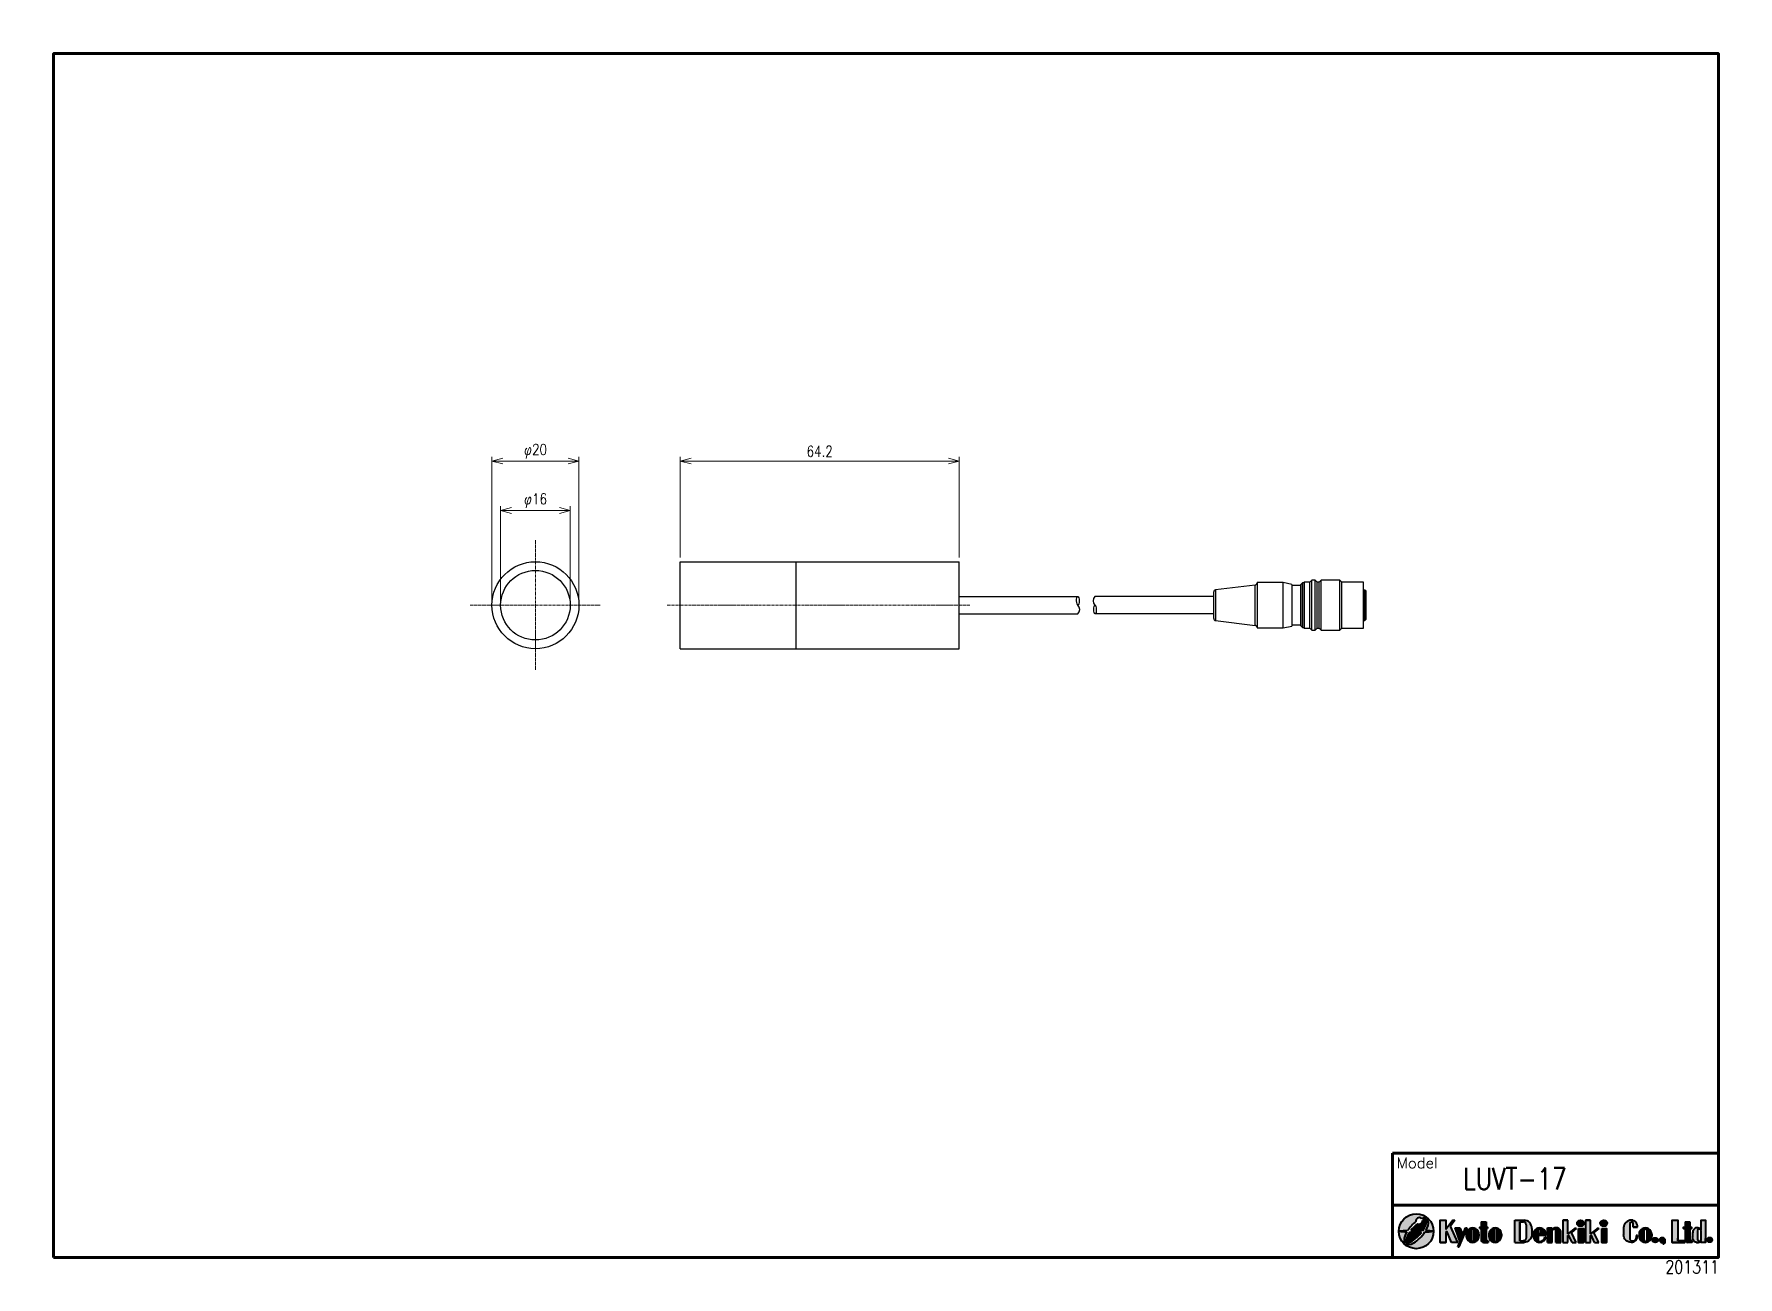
# Paper-space layout 'A3_1_1' of a CAD drawing. Header units: millimetres. Extents: x 0 to 392, y 0 to 286.
# The model-space entities are those that its viewports show. They can reach past a viewport. Long polylines and large blocks are cut down to what shows.
import ezdxf

# ---------------------------------------------------------------- set-up
doc = ezdxf.new("R2010")
doc.units = ezdxf.units.MM
doc.linetypes.add('CENTER', pattern=[2, 1.25, -0.25, 0.25, -0.25])
doc.layers.get('0').update_dxf_attribs({"lineweight": 30})
doc.layers.get('Defpoints').update_dxf_attribs({"lineweight": 9})
for name, color, linetype, lineweight in [('0 @ 1', 7, 'Continuous', 30), ('2KD_寸法1', 7, 'Continuous', 15), ('2KD_寸法1 @ 1', 7, 'Continuous', 15), ('AUX', 7, 'Continuous', 40), ('PINOFF', 6, 'Continuous', 9)]:
    doc.layers.add(name, color=color, linetype=linetype, lineweight=lineweight)
doc.layers.get('PINOFF').freeze()
doc.styles.get("Standard").update_dxf_attribs({"font": 'simplex.shx', "width": 0.8, "bigfont": 'extfont.shx'})
doc.dimstyles.new('KD-STD', dxfattribs={"dimscale": 0, "dimtxt": 2.5, "dimasz": 2.5, "dimexe": 1, "dimexo": 1, "dimgap": 1, "dimtad": 1, "dimdsep": 46, "dimtxsty": 'Standard', "dimblk": 'OPEN30', "dimcen": 0, "dimadec": 0, "dimazin": 0, "dimtfac": 1, "dimtmove": 0, "dimatfit": 3, "dimldrblk": 'OPEN30', "dimfxl": 1, "dimtfill": 1, "dimtolj": 1, "dimtzin": 0, "dimlwd": 15, "dimlwe": 15, "dimarcsym": 0})

psp = doc.layouts.new('A3_1_1')

msp = doc.modelspace()

# ---------------------------------------------------------------- texts
at = {"layer": '0 @ 1'}
for s, insert, char_height, attachment_point in [('LUVT-17', (328.2747157711003, 19.58330069474049), 5, 7), ('201311', (374.7986344707326, 3.308402168120778), 3, 1)]:
    msp.add_mtext(s, dxfattribs=dict(at, insert=insert, char_height=char_height, attachment_point=attachment_point))
at = {"layer": 'AUX', "lineweight": 20}
msp.add_text('Model', height=2.5, dxfattribs=at).set_placement((312.9999995781059, 24.50000041733521))

# ---------------------------------------------------------------- blocks, each defined once
blk = doc.blocks.new('A$C58A435ED')
h = blk.add_hatch(color=256)
edge = h.paths.add_edge_path()
edge.add_ellipse((3.773587198117353, 4.196817087367676), major_axis=(2.361812504366489, 2.716954488801899), ratio=0.3819444444444653, start_angle=36.91420710907818, end_angle=132.4984448425061, ccw=False)
edge.add_arc((4.650000072184211, 6.399999378670386), 0.7500000000000111, 47.716325140725814, 192.9194600169401, ccw=False)
edge.add_ellipse((3.773587198117353, 4.196817087367676), major_axis=(2.361812504366659, 2.716954488802064), ratio=0.3819444444444362, start_angle=355.11932142212606, end_angle=374.4018947975413, ccw=False)
edge.add_ellipse((4.226412946251001, 3.803181669973355), major_axis=(2.361812504366308, 2.716954488802097), ratio=0.3819444444444228, start_angle=320.87042709418387, end_angle=364.8806785778694, ccw=False)
edge.add_arc((4.000000072180016, -35.9000006213288), 40.09999999999968, 84.27518954777071, 86.89867012710192, ccw=False)
edge.add_arc((4.00000007218405, 3.99999937867049), 3.999999999999957, 1.654e-13, 180.0000000000002)
edge.add_arc((4.000000072404334, -35.90000062387286), 40.10000000255263, 92.8388767811598, 95.7248104521741, ccw=False)
h = blk.add_hatch(color=256)
edge = h.paths.add_edge_path()
edge.add_arc((4.000000072184093, 3.999999378670512), 4, 180.0000000000001, 360.0000000000002)
edge.add_arc((4.000000072183544, 43.89999937867012), 40.09999999999966, 272.8388767810277, 275.72481045222435, ccw=False)
edge.add_ellipse((4.226412946251001, 3.803181669973355), major_axis=(2.361812504366426, 2.716954488802092), ratio=0.3819444444444073, start_angle=175.1193214221273, end_angle=312.49844484255107, ccw=False)
edge.add_ellipse((4.226412946251001, 3.803181669973355), major_axis=(2.361812504366426, 2.716954488802092), ratio=0.3819444444444073, start_angle=130.1847318245594, end_angle=175.1193214221273)
edge.add_ellipse((3.773587198117353, 4.196817087367676), major_axis=(2.361812504366706, 2.716954488802057), ratio=0.3819444444444308, start_angle=140.8704270940551, end_angle=184.8806785778792, ccw=False)
edge.add_arc((4.000000071549377, 43.89999937191471), 40.0999999932146, 264.27518954771597, 266.89867012749494, ccw=False)
h = blk.add_hatch(color=256)
edge = h.paths.add_edge_path(flags=17)
edge.add_ellipse((3.773587198117353, 4.196817087367676), major_axis=(2.361812504366659, 2.716954488802064), ratio=0.3819444444444362, start_angle=310.1847318245495, end_angle=355.1193214221261)
edge.add_ellipse((4.226412946251001, 3.803181669973355), major_axis=(2.361812504366308, 2.716954488802097), ratio=0.3819444444444228, start_angle=364.8806785778694, end_angle=376.9172569597255)
edge.add_arc((4.645900599366333, 6.440648230716467), 0.7832318979547824, -118.93200922835058, 3.6502903108237206, ccw=False)
edge.add_ellipse((4.226412946251001, 3.803181669973355), major_axis=(2.361812504366481, 2.716954488802258), ratio=0.3819444444443969, start_angle=39.8089728403941, end_angle=116.5044053354678)
edge.add_arc((4.000000072202538, -35.90000062130312), 40.09999999997293, 87.87584705466139, 91.76471786731457, ccw=False)
h = blk.add_hatch(color=256)
edge = h.paths.add_edge_path(flags=17)
edge.add_ellipse((4.226412946251001, 3.803181669973355), major_axis=(2.361812504366426, 2.716954488802092), ratio=0.3819444444444073, start_angle=130.1847318245594, end_angle=175.1193214221273)
edge.add_ellipse((3.773587198117353, 4.196817087367676), major_axis=(2.361812504366706, 2.716954488802057), ratio=0.3819444444444308, start_angle=184.8806785778791, end_angle=296.5044053362663)
edge.add_arc((4.000000071899562, 43.89999937834407), 40.0999999996636, 267.8758470550257, 271.76471786772845, ccw=False)
blk.add_circle((4.000000072184093, 3.999999378670509), 4)
for centre, radius, start, end in [((4.000000072403905, -35.90000062387293), 40.10000000255265, 92.83887678115978, 95.72481045217432), ((4.000000071594455, 43.8999993719102), 40.09999999321459, 264.2751895476506, 266.8986701274294), ((4.000000072184036, -35.90000062130243), 40.09999999997295, 87.87584705463547, 91.764717867287), ((4.65000007218407, 6.399999378670521), 0.7500000000000107, 46.19320078363318, 192.9194600169538), ((4.645900599366655, 6.44064823071632), 0.7832318979547827, 241.0679907715483, 3.650290310844553), ((4.000000072184093, 43.8999993786702), 40.09999999999968, 272.8388767810261, 275.7248104522234), ((4.000000072184093, -35.90000062132919), 40.09999999999968, 84.27518954777658, 86.89867012710823), ((4.000000072178096, 43.89999937833407), 40.09999999966357, 267.8758470546274, 271.7647178673098)]:
    blk.add_arc(centre, radius, start, end)
for centre, major_axis, ratio, start_param, end_param in [((3.773587198117353, 4.196817087367676), (2.361812504366488, 2.716954488801899), 0.3819444444444653, 1.100419841322928, 1.907443110207523), ((4.226412946251001, 3.803181669973355), (2.361812504366481, 2.716954488802258), 0.3819444444443969, 1.141079770981902, 1.759009101951535), ((3.773587198117353, 4.196817087367676), (2.361812504366659, 2.716954488802064), 0.3819444444444362, 5.024442884643541, 6.8750964602844), ((4.226412946251001, 3.803181669973355), (2.361812504366308, 2.716954488802097), 0.3819444444444228, 5.151329780016704, 6.969419591022085), ((3.773587198117353, 4.196817087367676), (2.361812504366706, 2.716954488802057), 0.3819444444444307, 2.009737126425152, 4.900601755547759), ((4.226412946251001, 3.803181669973355), (2.361812504366426, 2.716954488802092), 0.3819444444444074, 1.882850231053827, 5.04903576379776)]:
    blk.add_ellipse(centre, major_axis=major_axis, ratio=ratio, start_param=start_param, end_param=end_param)
blk = doc.blocks.new('A$C7F8063EA')
for points in [[(2.39877786428343, 4.829663306420513), (3.406328365880198, 6.169453883368077), (2.921754663084811, 6.169453883368084), (1.291720739670835, 4.051868400267173), (1.291720739670835, 6.170772863426478), (1.1133674889e-06, 6.170772863426472), (1.1133674889e-06, 1.05081542712014), (1.291720739670835, 1.05081542712014), (1.291720739670835, 3.357553768141243), (1.52571945884773, 3.668713634047847), (2.591814308545053, 1.057822508680138), (4.056205566284461, 1.057822508680146)], [(4.514313398489294, 1.134349005860251), (4.055858601252566, 5.019028322e-07), (4.378142334187486, 5.019028322e-07), (6.169417419713027, 4.408012072126438), (5.837386979518782, 4.408012072126438), (5.183398294731592, 2.78985671490284), (4.539052240885666, 4.408012072126438), (3.400905575323576, 4.408012072126438)], [(28.2337426024219, 6.170772863426463), (28.2337426024219, 1.05081542712014), (29.36610001997861, 1.05081542712014), (29.36610001997861, 2.640654124072922), (29.54453348874947, 2.786386900192906), (30.33980663270284, 1.050815427120112), (31.31894397160023, 1.050815427120112), (30.19566787494091, 3.31819084023017), (31.31251927078347, 4.230361945521052), (31.1496955754422, 4.408012072126445), (29.36610001997861, 2.995194228664652), (29.36610001997861, 6.170772863426464)], [(31.7998258105149, 4.229761809594491), (31.7998258105149, 1.05081542712014), (32.94100549624501, 1.05081542712014), (32.94100549624501, 4.229761809594491)], [(33.41618775227426, 6.170772863426464), (33.41618775227426, 1.05081542712014), (34.54854516983096, 1.05081542712014), (34.54854516983096, 2.640654124072925), (34.72697863860179, 2.786386900192898), (35.52225178255519, 1.050815427120127), (36.50138912145259, 1.050815427120119), (35.3781130247933, 3.318190840230152), (36.49496442063583, 4.230361945521051), (36.33214072529455, 4.408012072126438), (34.54854516983096, 2.995194228664654), (34.54854516983096, 6.170772863426464)], [(37.15768712419096, 4.22976180959449), (37.15768712419096, 1.05081542712014), (38.29886680992105, 1.05081542712014), (38.29886680992105, 4.229761809594491)], [(53.38047412418291, 6.170772863426464), (53.38047412418291, 1.05081542712014), (54.68106029502586, 1.05081542712014), (56.29751894606171, 1.05081542712014), (56.29751894606171, 1.410965188043745), (54.68106029502587, 1.410965188043745), (54.68106029502585, 6.170772863426464)]]:
    blk.add_hatch(color=256).paths.add_polyline_path(points)
h = blk.add_hatch(color=256)
h.paths.add_polyline_path([(6.000321070772656, 2.499626550424913, 0.9930558690252095), (8.91857699142963, 2.499862088220885), (8.918509413660729, 2.92878370181117, 1.006911414223633), (6.000321070772656, 2.948883291135962)])
h.paths.add_polyline_path([(7.130185689228993, 3.905856913461113, -1.045169310724598), (7.778918684724259, 3.877187284449779), (7.778918684724259, 1.587942342862923, -1.045169310724602), (7.130185689228993, 1.55927271385159)], flags=16)
h = blk.add_hatch(color=256)
edge = h.paths.add_edge_path()
edge.add_line((9.089058107054823, 4.585329156267562), (9.089058107054823, 4.230645526233273))
edge.add_line((9.089058107054823, 4.230645526233273), (9.410215178256747, 4.230645526233282))
edge.add_line((9.410215178256747, 4.230645526233282), (9.410215178256747, 1.759668284966196))
edge.add_ellipse((10.04980428069029, 1.759668284966209), major_axis=(4.547e-13, 0.7088528578460683), ratio=0.9022875415597711, start_angle=90.00000000003674, end_angle=180.0000000000366)
edge.add_line((10.04980428069029, 1.05081542712014), (11.02797277711079, 1.05081542712014))
edge.add_line((11.02797277711079, 1.05081542712014), (11.02797277711079, 1.407011714963408))
edge.add_ellipse((11.0280585437481, 1.935287182282309), major_axis=(2.477e-13, -0.528314164912672), ratio=0.9180339373020796, start_angle=269.99999999999994, end_angle=359.9999999999731, ccw=False)
edge.add_line((10.54304821080086, 1.93528718228208), (10.54304821080086, 4.230645526233272))
edge.add_line((10.54304821080086, 4.230645526233272), (10.86662624025985, 4.230645526233273))
edge.add_line((10.86662624025985, 4.230645526233273), (10.86662624025985, 4.58532915626756))
edge.add_line((10.86662624025985, 4.58532915626756), (10.54304821080086, 4.585329156267561))
edge.add_line((10.54304821080086, 4.585329156267561), (10.54304821080086, 5.814038219401481))
edge.add_line((10.54304821080086, 5.814038219401481), (9.410215178256747, 5.814038219401481))
edge.add_line((9.410215178256747, 5.814038219401481), (9.410215178256747, 4.585329156267561))
edge.add_line((9.410215178256747, 4.585329156267561), (9.089058107054823, 4.585329156267562))
h = blk.add_hatch(color=256)
h.paths.add_polyline_path([(11.19039555284587, 2.499626550424929, 0.9930558690250313), (14.10865147350284, 2.499862088220878), (14.10857748980966, 2.969442626163148, 0.4080825512937997), (12.65960897724457, 4.408012072126425), (12.63950891116095, 4.408012072126425, 0.4121976711163073), (11.19039555284587, 2.948883291135956)])
h.paths.add_polyline_path([(12.32026017130221, 3.905856913461107, -1.045169310724694), (12.96899316679747, 3.877187284449713), (12.96899316679747, 1.587942342862977, -1.045169310724696), (12.32026017130221, 1.559272713851583)], flags=16)
h = blk.add_hatch(color=256)
edge = h.paths.add_edge_path()
edge.add_line((17.19864840931359, 1.05081542712014), (19.30238706350838, 1.05081542712014))
edge.add_ellipse((19.30238706350838, 2.973983978213253), major_axis=(0, -1.923168551093112), ratio=0.9305592290321635, start_angle=4.74e-14, end_angle=90.00000000000006)
edge.add_line((21.09200930771249, 2.973983978213208), (21.09200930771249, 4.247604312333379))
edge.add_ellipse((19.30238706350838, 4.247604312333351), major_axis=(0, 1.923168551093112), ratio=0.9305592290321635, start_angle=269.9999999999999, end_angle=360)
edge.add_line((19.30238706350839, 6.170772863426463), (17.19864840931359, 6.170772863426464))
edge.add_line((17.19864840931359, 6.170772863426464), (17.19864840931359, 1.050815427120141))
edge = h.paths.add_edge_path(flags=16)
edge.add_line((18.32791822793342, 5.812326842775746), (19.14478761768075, 5.812326842775745))
edge.add_ellipse((19.14282603210222, 5.112001191007037), major_axis=(0, 0.7003256517687078), ratio=0.9297456311676178, start_angle=269.99999999999994, end_angle=359.8389322717164, ccw=False)
edge.add_line((19.79395074722878, 5.112001191007041), (19.79395074722878, 2.109587099539574))
edge.add_ellipse((19.14282603210222, 2.109587099539567), major_axis=(0, -0.7003256517687078), ratio=0.9297456311676178, start_angle=0.1610677282836832, end_angle=90.00000000000011, ccw=False)
edge.add_line((19.14478761768075, 1.409261447770858), (18.32791822793342, 1.409261447770858))
edge.add_line((18.32791822793342, 1.409261447770858), (18.32791822793342, 5.812326842775746))
h = blk.add_hatch(color=256)
edge = h.paths.add_edge_path()
edge.add_line((22.87629842648083, 4.408012072126446), (22.85619836039662, 4.408012072126438))
edge.add_arc((22.86624839343846, 2.948883291135962), 1.459163391357833, 90.39462957571484, 180)
edge.add_line((21.40708500208063, 2.948883291135962), (21.40708500208063, 2.506948753461462))
edge.add_arc((22.86992492511267, 2.513573222781767), 1.462854922406917, 180.2594621141242, 269.3397493728844)
edge.add_line((22.85306802025836, 1.050815427120133), (22.88678182996657, 1.050815427120133))
edge.add_arc((22.86992492511267, 2.513573222781771), 1.462854922406917, 270.6602506270999, 354.2193550323094)
edge.add_line((24.32534092273762, 2.366234165273211), (24.07787818271212, 2.366234165273211))
edge.add_ellipse((22.87629842648084, 2.366234165273211), major_axis=(-1.201579756231281, 0), ratio=0.9416571348462467, start_angle=90.17744929209317, end_angle=180, ccw=False)
edge.add_arc((22.86194962053696, 1.55927271385159), 0.3249999999999882, 180, 288.3447465888042, ccw=False)
edge.add_line((22.53694962053697, 1.55927271385159), (22.53694962053697, 2.732564813656352))
edge.add_line((22.53694962053697, 2.732564813656352), (24.32530421539708, 2.732846573795441))
edge.add_line((24.32530421539708, 2.732846573795441), (24.3252669390444, 2.96944262616493))
edge.add_arc((22.86624839343847, 2.948883291135974), 1.459163391357833, 0.8073133636894873, 89.60537042426463)
h.paths.add_polyline_path([(22.53694962053697, 3.091152624663408), (22.53694962053697, 3.905856913461113, -1.045169310724598), (23.18568261603224, 3.877187284449779), (23.18568261603224, 3.091152624663408)], flags=16)
h = blk.add_hatch(color=256)
edge = h.paths.add_edge_path()
edge.add_line((24.66529301484071, 4.408012072126438), (24.6652930148407, 1.050815427120141))
edge.add_line((24.6652930148407, 1.05081542712014), (25.7938026291772, 1.05081542712014))
edge.add_line((25.7938026291772, 1.05081542712014), (25.79380262917721, 3.722369965857063))
edge.add_ellipse((26.21745473022793, 3.722369965857069), major_axis=(0.3767525711955678, 0.2169528969146351), ratio=0.9078835970869163, start_angle=60.064519333524174, end_angle=150.0645193335241, ccw=False)
edge.add_ellipse((26.21745473022793, 3.722369965857069), major_axis=(0, 0.4036375748992215), ratio=0.9656734174228072, start_angle=270, end_angle=360, ccw=False)
edge.add_line((26.60723680658112, 3.722369965857048), (26.60723680658112, 1.05081542712014))
edge.add_line((26.60723680658112, 1.05081542712014), (27.74030374813492, 1.050815427120142))
edge.add_line((27.74030374813492, 1.050815427120142), (27.74030374813492, 3.358657917323951))
edge.add_ellipse((26.76900827813415, 3.358657917323852), major_axis=(0, 1.049354154802584), ratio=0.9256126404564504, start_angle=270, end_angle=360)
edge.add_ellipse((26.76900827813415, 4.015239595457841), major_axis=(-0.9752056489569438, 0), ratio=0.4027586151584507, start_angle=270, end_angle=360)
edge.add_line((25.79380262917721, 4.015239595457812), (25.79380262917721, 4.232333820707941))
edge.add_line((25.79380262917721, 4.232333820707941), (25.63367631766278, 4.408012072126438))
edge.add_line((25.63367631766278, 4.408012072126438), (24.66529301484071, 4.408012072126438))
h = blk.add_hatch(color=256)
edge = h.paths.add_edge_path()
edge.add_ellipse((32.28084409635221, 5.463593461529852), major_axis=(-0.8029901400914241, 0), ratio=0.8806825471307714, start_angle=0, end_angle=360)
h = blk.add_hatch(color=256)
edge = h.paths.add_edge_path()
edge.add_ellipse((37.63870541002825, 5.463593461529852), major_axis=(-0.8029901400914241, 0), ratio=0.8806825471307714, start_angle=0, end_angle=360)
h = blk.add_hatch(color=256)
edge = h.paths.add_edge_path()
edge.add_arc((44.03210335415495, 5.389742119339188), 0.4022708682637132, 0, 180, ccw=False)
edge.add_line((44.43437422241868, 5.389742119339188), (44.43437422241869, 4.585540193077122))
edge.add_line((44.43437422241869, 4.585540193077122), (45.39805205564927, 4.585540193077122))
edge.add_ellipse((44.03210335415495, 4.585540193077122), major_axis=(0, 1.58523267034934), ratio=0.8616707988949572, start_angle=270, end_angle=360)
edge.add_ellipse((44.03210335415495, 4.404088106452945), major_axis=(-1.843641580901475, 0), ratio=0.958258251101969, start_angle=270.0000000000004, end_angle=360)
edge.add_line((42.18846177325349, 4.404088106452867), (42.18846177325349, 2.817500184093672))
edge.add_ellipse((44.03210335415495, 2.81750018409366), major_axis=(-1.843641580901475, 0), ratio=0.958258251101969, start_angle=0, end_angle=89.99999999999955)
edge.add_ellipse((44.03210335415495, 2.639975360593325), major_axis=(0, -1.589159933473183), ratio=0.859541366934012, start_angle=0, end_angle=90)
edge.add_line((45.39805205564928, 2.639975360593325), (45.07598273930716, 2.639975360593325))
edge.add_line((45.07598273930716, 2.639975360593325), (45.07598273930716, 2.101617162536901))
edge.add_ellipse((44.45224876929251, 2.101617162536966), major_axis=(0, -0.68893955641488), ratio=0.9053536906204902, start_angle=0, end_angle=90, ccw=False)
edge.add_line((44.45224876929251, 1.412677606122088), (44.13368029113917, 1.412677606122088))
edge.add_ellipse((44.13368029113917, 1.929035216805458), major_axis=(4.547e-13, 0.5163576106833716), ratio=0.9757729814054631, start_angle=90.00000000005042, end_angle=180.0000000000504, ccw=False)
edge.add_line((43.62983248589126, 1.929035216805385), (43.62983248589126, 5.389742119339188))
h = blk.add_hatch(color=256)
h.paths.add_polyline_path([(45.74534481770921, 2.948883291135955), (45.74534481770921, 2.499626550425888, 0.4093568311564856), (47.19052061989807, 1.050815427120119), (47.21842329482799, 1.050815427120119, 0.4094039504210575), (48.6636007383662, 2.499862088220878), (48.66352675467297, 2.969442626166022, 0.9929795627909648)])
h.paths.add_polyline_path([(46.87520943616556, 3.905856913461107, -1), (47.52520943616554, 3.905856913461107), (47.52520943616554, 1.559272713851583, -1), (46.87520943616556, 1.559272713851583)], flags=16)
h = blk.add_hatch(color=256)
edge = h.paths.add_edge_path()
edge.add_line((56.33642836294391, 4.230645526233269), (56.33642836294391, 1.759668284966204))
edge.add_ellipse((56.97601746537747, 1.759668284966209), major_axis=(4.547e-13, 0.7088528578460683), ratio=0.9022875415597711, start_angle=90.00000000003674, end_angle=180.0000000000366)
edge.add_line((56.97601746537747, 1.05081542712014), (57.95418596179796, 1.05081542712014))
edge.add_line((57.95418596179796, 1.05081542712014), (57.95418596179796, 1.407011714963412))
edge.add_ellipse((57.95427172843528, 1.935287182282309), major_axis=(2.477e-13, -0.528314164912672), ratio=0.9180339373020796, start_angle=269.99999999999994, end_angle=359.9999999999731, ccw=False)
edge.add_line((57.46926139548804, 1.935287182282058), (57.46926139548804, 4.230645526233273))
edge.add_line((57.46926139548804, 4.230645526233273), (57.79283942494704, 4.230645526233273))
edge.add_line((57.79283942494704, 4.230645526233273), (57.79283942494704, 4.585329156267562))
edge.add_line((57.79283942494704, 4.585329156267562), (57.46926139548803, 4.58532915626756))
edge.add_line((57.46926139548803, 4.58532915626756), (57.46926139548804, 5.814038219401481))
edge.add_line((57.46926139548804, 5.814038219401481), (56.33642836294393, 5.814038219401482))
edge.add_line((56.33642836294393, 5.814038219401482), (56.33642836294392, 4.585329156267561))
edge.add_line((56.33642836294392, 4.585329156267561), (56.01527129174201, 4.585329156267561))
edge.add_line((56.01527129174201, 4.585329156267561), (56.01527129174201, 4.230645526233273))
edge.add_line((56.01527129174201, 4.230645526233273), (56.33642836294391, 4.230645526233269))
h = blk.add_hatch(color=256)
edge = h.paths.add_edge_path()
edge.add_line((61.00913571780711, 6.170772863426464), (60.03930686129979, 6.170772863426464))
edge.add_line((60.03930686129979, 6.170772863426464), (60.03930686129979, 3.967246375105658))
edge.add_ellipse((59.3707180062854, 3.154375721908309), major_axis=(-4.11812363e-07, -1.253636350218061), ratio=0.7005460842986974, start_angle=140.5626067664118, end_angle=180.0000188213667)
edge.add_line((59.37071800628449, 4.408012072126438), (58.96088035646814, 4.408012072126438))
edge.add_ellipse((58.9608803564672, 3.154375721908309), major_axis=(4.11812363e-07, -1.253636350218061), ratio=0.7005460842986974, start_angle=179.9999811786332, end_angle=269.9999811786644)
edge.add_line((58.08265032018742, 3.1543757219088), (58.0826503201874, 2.304451777337933))
edge.add_ellipse((58.9608803564672, 2.304451777338201), major_axis=(4.11812363e-07, 1.253636350218061), ratio=0.7005460842986974, start_angle=90.00001882133556, end_angle=180.0000188213667)
edge.add_line((58.9608803564679, 1.05081542712014), (59.37071800628473, 1.05081542712014))
edge.add_ellipse((59.3707180062854, 2.304451777338201), major_axis=(-4.11812363e-07, 1.253636350218061), ratio=0.7005460842986974, start_angle=179.9999811786332, end_angle=219.4373932335881)
edge.add_line((60.03930686129979, 1.49158112414085), (60.03930686129979, 1.05081542712014))
edge.add_line((60.03930686129979, 1.05081542712014), (61.00913571780711, 1.05081542712014))
edge.add_line((61.00913571780711, 1.05081542712014), (61.00913571780711, 6.170772863426464))
h.paths.add_polyline_path([(60.03930686129979, 1.735331915351251, -1), (59.21817327816597, 1.735331915351251), (59.21817327816597, 3.761385435440615, -1), (60.03930686129979, 3.761385435440615)], flags=16)
h = blk.add_hatch(color=256)
edge = h.paths.add_edge_path()
edge.add_ellipse((49.47965902708938, 1.582242384970413), major_axis=(-0.6495263368888118, 0), ratio=0.8208718778531608, start_angle=0, end_angle=360)
h = blk.add_hatch(color=256)
edge = h.paths.add_edge_path()
edge.add_ellipse((51.10382881327996, 1.582242384970413), major_axis=(-0.6495263368888118, 0), ratio=0.8208718778531608, start_angle=178.5690149176314, end_angle=477.5427723791978)
edge.add_ellipse((51.25689893715615, 1.101706482423877), major_axis=(0, -0.4085205769865751), ratio=0.251102208153783, start_angle=0, end_angle=84.64326370635717, ccw=False)
edge.add_ellipse((51.25689893715615, 1.413106612160845), major_axis=(0, -0.7199207067235417), ratio=0.7312706617840086, start_angle=0, end_angle=90)
edge.add_ellipse((51.69606463323384, 1.413106612160845), major_axis=(0, 0.2018800132245815), ratio=0.4323914693969661, start_angle=270, end_angle=339.5603886802153)
edge.add_ellipse((51.69606463323384, 1.413106612160845), major_axis=(0, 0.2018800132245815), ratio=0.4323914693969661, start_angle=339.5603886802153, end_angle=340.2548236015122, ccw=False)
h = blk.add_hatch(color=256)
edge = h.paths.add_edge_path()
edge.add_ellipse((61.97248607229494, 1.654709356403826), major_axis=(-0.5819461302032778, 0), ratio=0.9599134801484431, start_angle=0, end_angle=360)
for p, q in [((1.1133674889e-06, 6.170772863426464), (1.291720739670835, 6.170772863426464)), ((2.921754663084811, 6.169453883368077), (1.291720739670835, 4.051868400267159)), ((3.406328365880198, 6.169453883368077), (2.398777864283458, 4.829663306420519)), ((4.056205566284461, 1.057822508680146), (2.398777864283458, 4.829663306420519)), ((2.921754663084811, 6.169453883368077), (3.406328365880198, 6.169453883368077)), ((3.400905575323577, 4.408012072126438), (4.514313398489292, 1.134349005860258)), ((3.400905575323577, 4.408012072126438), (4.539052240885665, 4.408012072126438)), ((3.400905575323577, 4.408012072126438), (4.539052240885665, 4.408012072126438)), ((4.378142334187486, 5.019028322e-07), (6.169417419713027, 4.408012072126438)), ((4.539052240885665, 4.408012072126438), (5.187514291777461, 2.779520153314024)), ((5.183398294731603, 2.789856714902866), (5.837386979518782, 4.408012072126438)), ((5.837386979518782, 4.408012072126438), (6.169417419713027, 4.408012072126438)), ((9.089058107054823, 4.585329156267561), (9.089058107054823, 4.230645526233273)), ((9.089058107054823, 4.585329156267561), (9.089058107054823, 4.230645526233273)), ((9.089058107054823, 4.230645526233273), (9.410215178256776, 4.230645526233281)), ((9.089058107054823, 4.230645526233273), (9.410215178256747, 4.230645526233281)), ((9.410215178256747, 5.814038219401481), (10.54304821080086, 5.814038219401481)), ((9.410215178256747, 5.814038219401481), (9.410215178256747, 4.585329156267561)), ((9.410215178256747, 4.230645526233281), (9.410215178256747, 1.759668284966209)), ((10.54304821080086, 5.814038219401481), (10.54304821080086, 4.585329156267561)), ((10.54304821080089, 4.230645526233281), (10.86662624025985, 4.230645526233273)), ((10.54304821080086, 4.230645526233273), (10.86662624025985, 4.230645526233273)), ((10.54304821080086, 4.230645526233273), (10.54304821080086, 1.93528718228208)), ((12.63950891116065, 4.408012072126425), (12.65960897724608, 4.408012072126425)), ((17.19864840931359, 6.170772863426464), (19.30238706350838, 6.170772863426464)), ((17.19864840931359, 1.05081542712014), (17.19864840931359, 6.170772863426464)), ((17.19864840931359, 1.05081542712014), (17.19864840931359, 6.170772863426464)), ((17.19864840931359, 6.170772863426464), (19.30238706350838, 6.170772863426464)), ((18.32791822793342, 5.812326842775746), (18.32791822793342, 1.406412450844982)), ((18.32791822793342, 1.406412450844982), (18.32791822793342, 5.812326842775746)), ((18.32791822793342, 5.812326842775746), (19.1447947662723, 5.812326842775746)), ((19.79395074722878, 5.112001191007037), (19.79395074722878, 2.109587099539567)), ((21.09200930771249, 4.247604312333351), (21.09200930771249, 2.973983978213253)), ((22.85619836039693, 4.408012072126438), (22.87629842648084, 4.408012072126446)), ((24.6652930148407, 4.408012072126438), (25.63367631766278, 4.408012072126438)), ((24.6652930148407, 1.05081542712014), (24.6652930148407, 4.408012072126438)), ((24.6652930148407, 4.408012072126438), (25.63367631766278, 4.408012072126438)), ((24.6652930148407, 4.408012072126438), (25.63367631766278, 4.408012072126438)), ((24.6652930148407, 1.05081542712014), (24.6652930148407, 4.408012072126438)), ((24.6652930148407, 4.408012072126438), (25.63367631766278, 4.408012072126438)), ((25.79380262917721, 4.232333820707935), (25.63367631766278, 4.408012072126438)), ((25.79380262917721, 4.232333820707935), (25.63367631766278, 4.408012072126438)), ((25.79380262917721, 4.015239595457841), (25.79380262917721, 4.232333820707935)), ((25.79380262917721, 4.015239595457841), (25.79380262917721, 4.232333820707935)), ((25.79380262917721, 4.232333820707935), (25.79380262917721, 4.015239595457841)), ((28.2337426024219, 6.170772863426456), (29.36610001997861, 6.170772863426456)), ((28.2337426024219, 6.170772863426456), (28.2337426024219, 1.05081542712014)), ((29.36610001997861, 6.170772863426464), (28.2337426024219, 6.170772863426464)), ((29.36610001997861, 2.995194228664651), (29.36610001997861, 6.170772863426464)), ((31.15275941671872, 4.410438995434105), (29.36610001997861, 2.995194228664651)), ((31.31251927078347, 4.230361945521052), (30.19566787494091, 3.318190840230171)), ((31.1496955754422, 4.408012072126438), (31.31251927078347, 4.230361945521052)), ((33.41618775227426, 6.170772863426448), (34.54854516983096, 6.170772863426456)), ((33.41618775227426, 6.170772863426448), (33.41618775227426, 1.05081542712014)), ((34.54854516983096, 6.170772863426464), (33.41618775227426, 6.170772863426464)), ((34.54854516983096, 2.995194228664665), (34.54854516983096, 6.170772863426464)), ((36.33520456657107, 4.410438995434105), (34.54854516983096, 2.995194228664651)), ((36.49496442063583, 4.230361945521052), (35.37811302479332, 3.318190840230171)), ((36.33214072529455, 4.408012072126438), (36.49496442063583, 4.230361945521052)), ((37.46328924620458, 6.170772863426448), (37.63870541002825, 6.170772863426448)), ((37.46328924620458, 6.153692582305004), (37.46328924620458, 6.170772863426464)), ((37.46328924620458, 4.756414059633242), (37.46328924620458, 4.773494340754702)), ((42.18846177325349, 4.404088106452945), (42.18846177325349, 4.408012072126438)), ((42.18846177325349, 4.404088106452945), (42.18846177325349, 2.81750018409366)), ((43.62983248589126, 5.389742119339188), (43.62983248589126, 1.929035216805458)), ((43.62983248589126, 5.389742119339188), (43.62983248589126, 1.929035216805458)), ((44.43437422241868, 4.585540193077122), (44.43437422241868, 5.389742119339188)), ((44.43437422241868, 4.585540193077122), (44.43437422241868, 5.389742119339188)), ((45.39805205564926, 4.585540193077122), (44.43437422241868, 4.585540193077122)), ((44.43437422241868, 4.585540193077122), (45.39805205564926, 4.585540193077122)), ((53.38047412418291, 6.170772863426456), (54.68106029502586, 6.170772863426456)), ((56.01527129174201, 4.585329156267561), (56.01527129174201, 4.230645526233273)), ((56.01527129174201, 4.585329156267561), (56.01527129174201, 4.230645526233273)), ((56.01527129174201, 4.230645526233273), (56.33642836294392, 4.230645526233273)), ((56.01527129174201, 4.230645526233273), (56.33642836294392, 4.230645526233273)), ((56.33642836294392, 5.814038219401481), (57.46926139548804, 5.814038219401481)), ((56.33642836294392, 5.814038219401481), (56.33642836294392, 4.585329156267561)), ((56.33642836294391, 4.230645526233273), (56.33642836294392, 1.759668284966209)), ((57.46926139548804, 5.814038219401481), (57.46926139548804, 4.585329156267561)), ((57.46926139548804, 4.230645526233273), (57.79283942494704, 4.230645526233273)), ((57.46926139548804, 4.230645526233273), (57.79283942494704, 4.230645526233273)), ((57.46926139548804, 4.230645526233273), (57.46926139548804, 1.93528718228208)), ((59.37071800628473, 4.408012072126438), (58.9608803564679, 4.408012072126438)), ((60.03930686129982, 6.170772863426464), (61.00913571780711, 6.170772863426464)), ((60.03930686129976, 6.170772863426464), (61.00913571780711, 6.170772863426464)), ((1.1133674889e-06, 1.05081542712014), (1.291720739670835, 1.05081542712014)), ((1.52571945884773, 3.668713634047853), (1.291720739670835, 3.357553768141228)), ((2.591814308545053, 1.057822508680146), (1.52571945884773, 3.668713634047853)), ((4.056205566284461, 1.057822508680146), (2.591814308545053, 1.057822508680146)), ((4.055858601252566, 5.019028322e-07), (4.514313398489292, 1.134349005860244)), ((4.055858601252566, 5.019028322e-07), (4.378142334187486, 5.019028322e-07)), ((6.000321070772656, 2.948883291135962), (6.000321070772656, 2.520197692105049)), ((8.918509413660729, 2.92878370181117), (8.91857699142963, 2.499862088220885)), ((10.04980428069021, 1.05081542712014), (11.0280585437481, 1.050815427120133)), ((11.0280585437481, 1.05081542712014), (10.04980428068984, 1.05081542712014)), ((11.02797277711079, 1.406973017369636), (11.02797277711079, 1.05081542712014)), ((11.0280585437481, 1.406973017369636), (11.0280585437481, 1.05081542712014)), ((11.0280585437481, 1.05081542712014), (11.0280585437481, 1.05081542712014)), ((11.19039555284587, 2.948883291135956), (11.19039555284587, 2.520197692105043)), ((12.65960897724611, 1.05081542712014), (12.66347402996737, 1.05081542712014)), ((14.10858389573397, 2.928783701811162), (14.10865147350284, 2.499862088220878)), ((17.19864840931359, 1.05081542712014), (19.30238706350838, 1.05081542712014)), ((17.19864840931359, 1.05081542712014), (19.30099920337989, 1.05081542712014)), ((18.32791822793342, 1.409261447770858), (19.1447947662723, 1.409261447770858)), ((21.40708500208063, 2.948883291135962), (21.40708500208063, 2.520197692105049)), ((22.53694962053697, 3.091152624663408), (23.18568261603224, 3.091152624663408)), ((22.53694962053697, 2.732564813656352), (24.32530421539713, 2.73284657379544)), ((22.85306802025866, 1.050815427120133), (22.88678182996648, 1.050815427120133)), ((22.87629842648084, 1.05081542712014), (22.87629842648084, 1.050732184770311)), ((24.07787818271214, 2.366234165273211), (24.3253071338532, 2.366234165273211)), ((24.32527334496871, 2.92878370181117), (24.32530421539707, 2.73284657379544)), ((24.6652930148407, 1.050815427120119), (25.79380262917721, 1.050815427120112)), ((24.6652930148407, 1.05081542712014), (25.79380262917724, 1.05081542712014)), ((25.79380262917721, 1.05081542712014), (25.79380262917721, 3.722369965857069)), ((25.79380262917721, 1.05081542712014), (25.79380262917721, 3.722369965857097)), ((26.60723680658112, 1.050815427120133), (26.60723680658112, 3.722369965857069)), ((26.60723680658112, 1.05081542712014), (26.60723680658112, 3.722369965857069)), ((26.60723680658112, 1.050815427120112), (27.74030374813492, 1.050815427120112)), ((26.60723680658112, 1.05081542712014), (27.74030374813492, 1.05081542712014)), ((27.74030374813492, 1.05081542712014), (27.74030374813492, 3.358657917323852)), ((27.74030374813492, 1.05081542712014), (27.74030374813492, 3.358657917323852)), ((28.2337426024219, 1.050815427120112), (29.36610001997861, 1.050815427120112)), ((28.2337426024219, 1.05081542712014), (29.36610001997861, 1.05081542712014)), ((29.54453348874949, 2.786386900192916), (29.36610001997861, 2.640654124072923)), ((29.36610001997861, 1.05081542712014), (29.36610001997861, 2.640654124072923)), ((30.33980663270282, 1.050815427120155), (29.54453348874947, 2.786386900192908)), ((31.31894397160022, 1.05081542712014), (30.19566787494091, 3.318190840230171)), ((30.33980663270282, 1.050815427120112), (31.31894397160022, 1.050815427120112)), ((31.7998258105149, 1.050815427120112), (32.941005496245, 1.050815427120112)), ((33.41618775227426, 1.050815427120112), (34.54854516983096, 1.050815427120127)), ((33.41618775227426, 1.05081542712014), (34.54854516983096, 1.05081542712014)), ((34.72697863860179, 2.7863869001929), (34.54854516983096, 2.640654124072923)), ((34.54854516983096, 1.05081542712014), (34.54854516983096, 2.640654124072931)), ((35.52225178255517, 1.050815427120155), (34.72697863860179, 2.786386900192894)), ((36.50138912145258, 1.05081542712014), (35.3781130247933, 3.318190840230164)), ((35.52225178255517, 1.050815427120127), (36.50138912145258, 1.050815427120119)), ((37.15768712419096, 1.050815427120119), (38.29886680992104, 1.050815427120119)), ((44.13368029113871, 1.412677606122088), (44.45224876929251, 1.412677606122088)), ((44.13368029113871, 1.412677606122088), (44.45224876929251, 1.412677606122088)), ((45.39805205564926, 2.639975360593325), (45.07598273930716, 2.639975360593325)), ((45.07598273930716, 2.639975360593325), (45.07598273930716, 2.101617162536966)), ((45.39805205564926, 2.639975360593325), (45.07598273930716, 2.639975360593325)), ((45.07598273930716, 2.639975360593325), (45.07598273930716, 2.101617162536966)), ((45.74534481770921, 2.948883291135956), (45.74534481770921, 2.520197692105043)), ((47.19052061992353, 1.050815427120119), (47.21842329482825, 1.050815427120119)), ((48.66353316059729, 2.928783701811162), (48.6636007383662, 2.499862088220878)), ((51.75313746120725, 1.568439477701531), (51.75313746120725, 1.565858952031304)), ((53.38047412418291, 1.050815427120119), (56.29751894606171, 1.050815427120127)), ((54.68106029502586, 1.410965188043745), (54.68106029502586, 2.006455426485671)), ((57.95427172843528, 1.05081542712014), (56.97601746537703, 1.05081542712014)), ((57.95418596179796, 1.406973017369636), (57.95418596179796, 1.05081542712014)), ((57.95427172843528, 1.406973017369636), (57.95427172843528, 1.05081542712014)), ((57.95427172843528, 1.05081542712014), (57.95427172843528, 1.406973017369636)), ((58.08265032018743, 3.154375433414769), (58.08265032018743, 2.379255401949648)), ((58.08265032018743, 3.154375433414769), (58.08265032018739, 2.304451777338201)), ((58.9608803564679, 1.05081542712014), (59.37071800628473, 1.05081542712014)), ((59.21817327816597, 3.761385435440615), (59.21817327816597, 1.735331915351251)), ((59.21817327816597, 3.761385435440615), (59.21817327816597, 1.735331915351251)), ((61.00913571780711, 1.05081542712014), (61.00913571780711, 1.97190299927297)), ((61.00913571780711, 1.05081542712014), (61.00913571780711, 1.97190299927297)), ((61.97248607229494, 2.216789946849529), (61.97248607229494, 2.213327291506174)), ((61.97248607229494, 1.096091421301479), (61.97248607229494, 1.092628765958123)), ((62.55442102239681, 1.658172011747183), (62.55905113449353, 1.658172011747183))]:
    blk.add_line(p, q)
for points in [[(1.291720739670835, 3.357553768141228), (1.291720739670835, 1.05081542712014), (1.1133674889e-06, 1.05081542712014), (1.1133674889e-06, 6.170772863426464), (1.291720739670835, 6.170772863426464), (1.291720739670835, 4.051868400267159)], [(7.778918684724259, 1.530603084840258), (7.778918684724259, 3.934526542472446)], [(9.089058107054823, 4.230645526233273), (9.089058107054823, 4.585329156267561), (9.410215178256747, 4.585329156267561)], [(9.089058107054823, 4.230645526233273), (9.089058107054823, 4.585329156267561), (9.410215178256747, 4.585329156267561)], [(10.54304821080086, 4.585329156267561), (10.86662624025985, 4.585329156267561), (10.86662624025985, 4.230645526233273)], [(10.54304821080086, 4.585329156267561), (10.86662624025985, 4.585329156267561), (10.86662624025985, 4.230645526233273)], [(12.96899316679747, 1.53060308484025), (12.96899316679747, 3.934526542472439)], [(23.18568261603224, 3.091152624663408), (23.18568261603224, 3.934526542472446)], [(54.68106029502586, 1.05081542712014), (53.38047412418291, 1.05081542712014), (53.38047412418291, 6.170772863426464), (54.68106029502586, 6.170772863426464), (54.68106029502586, 1.410965188043745)], [(56.33642836294392, 4.230645526233273), (56.01527129174201, 4.230645526233273), (56.01527129174201, 4.585329156267561), (56.33642836294392, 4.585329156267561)], [(56.33642836294392, 4.230645526233273), (56.01527129174201, 4.230645526233273), (56.01527129174201, 4.585329156267561), (56.33642836294392, 4.585329156267561)], [(57.46926139548804, 4.585329156267561), (57.79283942494704, 4.585329156267561), (57.79283942494704, 4.230645526233273), (57.46926139548804, 4.230645526233273)], [(57.46926139548804, 4.585329156267561), (57.79283942494704, 4.585329156267561), (57.79283942494704, 4.230645526233273), (57.46926139548804, 4.230645526233273)], [(60.03930686129979, 3.967246375105658), (60.03930686129979, 6.170772863426464), (61.00913571780711, 6.170772863426464), (61.00913571780711, 1.05081542712014), (60.03930686129979, 1.05081542712014), (60.03930686129979, 1.49158112414085)], [(60.03930686129979, 3.967246375105658), (60.03930686129979, 6.170772863426464), (61.00913571780711, 6.170772863426464), (61.00913571780711, 1.05081542712014), (60.03930686129979, 1.05081542712014), (60.03930686129979, 1.49158112414085)], [(7.130185689228993, 3.905856913461113), (7.130185689228993, 1.55927271385159)], [(12.32026017130221, 3.905856913461107), (12.32026017130221, 1.559272713851583)], [(22.53694962053697, 3.905856913461113), (22.53694962053697, 3.091152624663408)], [(22.53694962053697, 2.732564813656352), (22.53694962053697, 1.55927271385159)], [(46.87520943616556, 3.905856913461107), (46.87520943616556, 1.559272713851583)], [(47.52520943616554, 3.905856913461107), (47.52520943616554, 1.559272713851583)], [(54.68106029502586, 1.05081542712014), (56.29751894606171, 1.05081542712014), (56.29751894606171, 1.410965188043745), (54.68106029502586, 1.410965188043745)], [(60.03930686129979, 1.735331915351251), (60.03930686129979, 3.761385435440615)], [(60.03930686129979, 1.735331915351251), (60.03930686129979, 3.761385435440615)]]:
    blk.add_lwpolyline(points)
for points in [[(31.7998258105149, 4.229761809594491), (32.941005496245, 4.229761809594491), (32.941005496245, 1.05081542712014), (31.7998258105149, 1.05081542712014)], [(37.15768712419096, 4.229761809594491), (38.29886680992104, 4.229761809594491), (38.29886680992104, 1.05081542712014), (37.15768712419096, 1.05081542712014)]]:
    blk.add_lwpolyline(points, close=True)
for centre, radius, start, end in [((7.45948446213049, 2.948883291135962), 1.459163391357833, 359.2107408485284, 180), ((7.455185689228982, 3.905856913461113), 0.3249999999999886, 354.939117891124, 180), ((12.6495589442037, 2.948883291135956), 1.459163391357833, 359.2107408485284, 180), ((12.6452601713022, 3.905856913461107), 0.3249999999999886, 354.939117891124, 180), ((22.86624839343847, 2.948883291135962), 1.459163391357833, 359.2107408485284, 180), ((22.86194962053696, 3.905856913461113), 0.3249999999999886, 354.939117891124, 180), ((44.03210335415495, 5.389742119339188), 0.4022708682637132, 0, 180), ((47.20450820906704, 2.948883291135956), 1.459163391357833, 359.2107408485284, 180), ((47.20020943616554, 3.905856913461099), 0.3249999999999744, 1.6284e-12, 179.9999999999984), ((59.62874006973288, 3.761385435440615), 0.4105667915669075, 0, 180), ((7.459448210439178, 2.509912121264207), 1.459163391357833, 179.596121528961, 359.6053704242273), ((7.455185689228982, 1.55927271385159), 0.3249999999999886, 180, 5.060882108875974), ((12.64952269251239, 2.5099121212642), 1.459163391357833, 179.596121528961, 359.6053704242273), ((12.6452601713022, 1.559272713851583), 0.3249999999999886, 180, 5.060882108875974), ((22.86992492511267, 2.513573222781772), 1.462854922406916, 179.7405378857588, 354.2193550323095), ((22.86194962053696, 1.55927271385159), 0.3249999999999886, 180, 273.1489861303093), ((47.20447195737574, 2.5099121212642), 1.459163391357833, 179.596121528961, 359.6053704242273), ((47.20020943616554, 1.55927271385159), 0.3250000000000028, 180.0000000000016, 359.9999999999984), ((59.62874006973288, 1.735331915351251), 0.4105667915669075, 180, 0)]:
    blk.add_arc(centre, radius, start, end)
for centre, major_axis, ratio, start_param, end_param in [((19.14282603210222, 5.112001191007037), (0, 0.7003256517687078), 0.9297456311676178, 4.712388980384688, 6.280161726404777), ((19.30238706350838, 4.247604312333351), (0, 1.923168551093112), 0.9305592290321635, 4.712388980384688, 6.283185307179585), ((26.76900827813415, 4.015239595457841), (-0.9752056489569438, 0), 0.4027586151584507, 4.712388980384688, 6.283185307179585), ((26.21745473022793, 3.722369965857069), (0, 0.4036375748992215), 0.9656734174228072, 4.712388980384688, 6.283185307179585), ((26.76900827813415, 3.358657917323852), (0, 1.049354154802584), 0.9256126404564504, 4.712388980384688, 6.283185307179585), ((44.03210335415495, 4.404088106452945), (-1.843641580901475, 0), 0.958258251101969, 4.712388980384695, 6.283185307179585), ((44.03210335415495, 4.585540193077122), (0, 1.58523267034934), 0.8616707988949572, 4.712388980384688, 6.283185307179585), ((58.9608803564672, 3.154375721908309), (4.11812363e-07, -1.253636350218061), 0.7005460842986974, 3.141592184677288, 4.712388750259311), ((10.04980428069029, 1.759668284966209), (4.547e-13, 0.7088528578460683), 0.9022875415597711, 1.570796326795475, 3.141592653590502), ((11.0280585437481, 1.935287182282309), (2.477e-13, -0.528314164912672), 0.9180339373020796, 4.712388980384688, 6.283185307179075), ((22.87629842648084, 2.366234165273211), (-1.201579756231281, 0), 0.9416571348462467, 1.573712710059326, 3.141592653589792), ((44.13368029113917, 1.929035216805458), (4.547e-13, 0.5163576106833716), 0.9757729814054631, 1.570796326795754, 3.141592653590694), ((44.03210335415495, 2.639975360593325), (0, -1.589159933473183), 0.859541366934012, 0, 1.570796326794896), ((44.45224876929251, 2.101617162536966), (0, -0.68893955641488), 0.9053536906204902, 0, 1.570796326794896), ((51.10382881327996, 1.582242384970413), (-0.6495263368888118, 0), 0.8208718778531608, 3.111170258810618, 8.258473397439543), ((51.25689893715615, 1.413106612160845), (0, -0.7199207067235417), 0.7312706617840083, 0, 1.570796326794896), ((51.25689893715615, 1.101706482423877), (0, -0.4085205769865751), 0.251102208153783, 0, 1.547255815396282), ((51.69606463323384, 1.413106612160845), (0, 0.2018800132245815), 0.4323914693969661, 4.712388980384688, 5.590339793167556), ((56.97601746537747, 1.759668284966209), (4.547e-13, 0.7088528578460683), 0.9022875415597711, 1.570796326795475, 3.141592653590502), ((57.95427172843528, 1.935287182282309), (2.477e-13, -0.528314164912672), 0.9180339373020796, 4.712388980384688, 6.283185307179075), ((59.3707180062854, 2.304451777338201), (-4.11812363e-07, 1.253636350218061), 0.7005460842986974, 3.141592184677288, 4.006894410555345)]:
    blk.add_ellipse(centre, major_axis=major_axis, ratio=ratio, start_param=start_param, end_param=end_param)
at = {"extrusion": (0, 0, -1)}
for centre, major_axis, ratio, start_param, end_param in [((26.21745473022793, 3.722369965857069), (0.3767525711955679, 0.2169528969146351), 0.9078835970869163, 3.706835372577472, 5.194113386768801), ((59.3707180062854, 3.154375721908309), (-4.11812363e-07, -1.253636350218061), 0.7005460842986974, 3.141592184677288, 4.006894410555345), ((19.14282603210222, 2.109587099539567), (0, -0.7003256517687078), 0.9297456311676178, 4.712388980384688, 6.280161726404777), ((19.30238706350838, 2.973983978213253), (0, -1.923168551093112), 0.9305592290321635, 4.712388980384688, 6.283185307179585), ((44.03210335415495, 2.81750018409366), (-1.843641580901475, 0), 0.958258251101969, 4.712388980384695, 6.283185307179585), ((58.9608803564672, 2.304451777338201), (4.11812363e-07, 1.253636350218061), 0.7005460842986974, 3.141592184677288, 4.712388750259311)]:
    blk.add_ellipse(centre, major_axis=major_axis, ratio=ratio, start_param=start_param, end_param=end_param, dxfattribs=at)
for centre, major_axis, ratio in [((32.28084409635221, 5.463593461529852), (-0.8029901400914241, 0), 0.8806825471307714), ((37.63870541002825, 5.463593461529852), (-0.8029901400914241, 0), 0.8806825471307714), ((49.47965902708938, 1.582242384970413), (-0.6495263368888118, 0), 0.8208718778531608), ((61.97248607229494, 1.654709356403826), (-0.5819461302032778, 0), 0.9599134801484431)]:
    blk.add_ellipse(centre, major_axis=major_axis, ratio=ratio)
blk = doc.blocks.new('_Open30')
at = {"lineweight": -2}
for p, q in [((-1, 0.26794919), (0, 0)), ((0, 0), (-1, -0.26794919)), ((0, 0), (-1, 0))]:
    blk.add_line(p, q, dxfattribs=at)
blk = doc.blocks.new('*D25')
at = {"layer": '2KD_寸法1', "color": 0, "lineweight": 15}
for p, q in [((106.8456175480511, 155.0723425436015), (106.8456175480511, 176.873824806077)), ((122.8456175480511, 155.0723425436015), (122.8456175480511, 176.873824806077)), ((109.3456175480511, 175.873824806077), (120.3456175480511, 175.873824806077))]:
    blk.add_line(p, q, dxfattribs=at)
at = {"layer": 'Defpoints', "color": 0}
for p in [(122.8456175480511, 175.873824806077), (106.8456175480511, 154.0723425436015), (122.8456175480511, 154.0723425436015)]:
    blk.add_point(p, dxfattribs=at)
at = {"layer": '2KD_寸法1', "color": 0, "lineweight": 15, "xscale": 2.5, "yscale": 2.5, "zscale": 2.5, "rotation": 180}
blk.add_blockref('_Open30', (106.8456175480511, 175.873824806077), dxfattribs=at)
at = {"layer": '2KD_寸法1', "color": 0, "lineweight": 15, "xscale": 2.5, "yscale": 2.5, "zscale": 2.5}
blk.add_blockref('_Open30', (122.8456175480511, 175.873824806077), dxfattribs=at)
at = {"layer": '2KD_寸法1', "color": 0, "insert": (114.8456175480511, 178.123824806077), "char_height": 2.5, "attachment_point": 5, "bg_fill": 3, "box_fill_scale": 1.1, "bg_fill_color": 9, "bg_fill_true_color": 13158600, "bg_fill_transparency": 4391934}
blk.add_mtext('\\A1;φ16', dxfattribs=at)
blk = doc.blocks.new('*D26')
at = {"layer": '2KD_寸法1', "color": 0, "lineweight": 15}
for p, q in [((104.8456175480511, 155.0723425436015), (104.8456175480511, 188.2438037830215)), ((124.8456175480511, 155.0723425436015), (124.8456175480511, 188.2438037830215)), ((107.3456175480511, 187.2438037830215), (122.3456175480511, 187.2438037830215))]:
    blk.add_line(p, q, dxfattribs=at)
at = {"layer": 'Defpoints', "color": 0}
for p in [(124.8456175480511, 187.2438037830215), (104.8456175480511, 154.0723425436015), (124.8456175480511, 154.0723425436015)]:
    blk.add_point(p, dxfattribs=at)
at = {"layer": '2KD_寸法1', "color": 0, "lineweight": 15, "xscale": 2.5, "yscale": 2.5, "zscale": 2.5, "rotation": 180}
blk.add_blockref('_Open30', (104.8456175480511, 187.2438037830215), dxfattribs=at)
at = {"layer": '2KD_寸法1', "color": 0, "lineweight": 15, "xscale": 2.5, "yscale": 2.5, "zscale": 2.5}
blk.add_blockref('_Open30', (124.8456175480511, 187.2438037830215), dxfattribs=at)
at = {"layer": '2KD_寸法1', "color": 0, "insert": (114.8456175480511, 189.4938037830215), "char_height": 2.5, "attachment_point": 5, "bg_fill": 3, "box_fill_scale": 1.1, "bg_fill_color": 9, "bg_fill_true_color": 13158600, "bg_fill_transparency": 4391898}
blk.add_mtext('\\A1;φ20', dxfattribs=at)
blk = doc.blocks.new('*D27')
at = {"layer": '2KD_寸法1', "color": 0, "lineweight": 15}
for p, q in [((148.1456175480512, 165.0723425436016), (148.1456175480512, 188.2438037830215)), ((212.3456175480512, 165.0723425436016), (212.3456175480512, 188.2438037830215)), ((150.6456175480512, 187.2438037830215), (209.8456175480512, 187.2438037830215))]:
    blk.add_line(p, q, dxfattribs=at)
at = {"layer": 'Defpoints', "color": 0}
for p in [(212.3456175480512, 187.2438037830215), (148.1456175480512, 164.0723425436016), (212.3456175480512, 164.0723425436016)]:
    blk.add_point(p, dxfattribs=at)
at = {"layer": '2KD_寸法1', "color": 0, "lineweight": 15, "xscale": 2.5, "yscale": 2.5, "zscale": 2.5, "rotation": 180}
blk.add_blockref('_Open30', (148.1456175480512, 187.2438037830215), dxfattribs=at)
at = {"layer": '2KD_寸法1', "color": 0, "lineweight": 15, "xscale": 2.5, "yscale": 2.5, "zscale": 2.5}
blk.add_blockref('_Open30', (212.3456175480512, 187.2438037830215), dxfattribs=at)
at = {"layer": '2KD_寸法1', "color": 0, "insert": (180.2456175480512, 189.4938037830215), "char_height": 2.5, "attachment_point": 5, "bg_fill": 3, "box_fill_scale": 1.1, "bg_fill_color": 9, "bg_fill_true_color": 13158600, "bg_fill_transparency": 4391050}
blk.add_mtext('\\A1;64.2', dxfattribs=at)
blk = doc.blocks.new('A$C65F04A6D')
for p, q in [((0, 10), (26.69999999999993, 10)), ((0, -10), (0, 10)), ((26.69999999999993, 10), (64.19999999999993, 10)), ((26.69999999999993, -10), (26.69999999999993, 10)), ((64.19999999999993, -10), (64.19999999999993, 10)), ((132.3004257324692, 4.647148712077438), (123.1812805118216, 3.552851285840603)), ((132.3004257322242, -4.647148714415777), (132.3004257324692, 4.647148712077438)), ((138.7408531221733, 5.199999998660954), (132.7408531221744, 5.199999998819206)), ((132.7408531221744, 5.199999998819206), (132.7408531219001, -5.200000001180768)), ((140.7408531221639, 4.799999998585235), (138.7408531221733, 5.199999998660954)), ((138.740853121899, -5.200000001339017), (138.7408531221733, 5.199999998660954)), ((140.7408531221639, 4.799999998585235), (140.7408531219106, -4.800000001368829)), ((142.740853122156, 4.499999998555464), (140.740853122156, 4.499999998608216)), ((143.1908531221876, 5.149999998558199), (142.7408531221749, 4.699999998626195)), ((142.7408531221749, 4.699999998626195), (142.740853121927, -4.70000000151532)), ((143.2810455010379, 5.149999998541204), (143.1908531221876, 5.149999998543563)), ((143.1908531219158, -5.150000001456419), (143.1908531221876, 5.149999998543563)), ((143.281045500766, -5.150000001458778), (143.2810455010379, 5.149999998541204)), ((144.8408531221771, 5.299999998500053), (143.5408531221771, 5.299999998534332)), ((143.5408531221771, 5.299999998534332), (143.5408531218975, -5.300000001465631)), ((145.2908531221878, 5.749999998465881), (144.8408531221771, 5.299999998478964)), ((144.8408531218975, -5.300000001478847), (144.8408531221771, 5.299999998500053)), ((146.0908531221889, 5.749999998467101), (145.2908531221878, 5.749999998488192)), ((145.2908531218845, -5.750000001489552), (145.2908531221878, 5.749999998465881)), ((146.5408531221464, 5.299999998489028), (146.0908531221889, 5.749999998470173)), ((146.0908531218855, -5.750000001532896), (146.0908531221889, 5.749999998467101)), ((147.0408531221771, 5.299999998442018), (146.5408531221464, 5.299999998455206)), ((146.5408531220066, -1.5448052e-09), (146.5408531221464, 5.299999998489028)), ((147.4908531221472, 5.749999998351026), (147.0408531221771, 5.299999998404755)), ((147.0408531218975, -5.300000001520686), (147.0408531221771, 5.299999998442018)), ((151.7908531221889, 5.749999998316752), (147.4908531221472, 5.749999998430182)), ((147.4908531218438, -5.750000001490717), (147.4908531221472, 5.749999998351026)), ((152.2408531221935, 5.299999998281862), (151.7908531221889, 5.749999998310102)), ((151.7908531218856, -5.750000001683247), (151.7908531221889, 5.749999998316752)), ((157.240853122177, 5.299999998173007), (152.2408531221935, 5.299999998304881)), ((152.2408531220537, -1.6951276e-09), (152.2408531221935, 5.299999998281862)), ((157.2408531218975, -5.300000001826987), (157.240853122177, 5.299999998173007)), ((64.19999999999993, 2), (91.49959999999837, 2)), ((122.7408531220373, 2), (95.41937304280414, 2)), ((122.7408531219567, -3.056412866608781), (122.7408531221179, 3.056412866608808)), ((123.1812805118216, 3.552851285840603), (123.1812805116342, -3.552851287697933)), ((157.5408531221133, 3.499999998165093), (157.2408531221296, 3.499999998173024)), ((157.7408531221243, 3.299999998143533), (157.5408531221133, 3.499999998165093)), ((157.5408531219287, -3.500000001834903), (157.5408531221133, 3.499999998165093)), ((157.7408531221243, 3.299999998143533), (157.7408531219503, -3.300000001823888)), ((64.19999999999993, -2), (91.52148007923306, -2)), ((122.7408531220373, -2), (95.44125312203886, -2)), ((123.1812805116342, -3.552851287697933), (132.3004257322242, -4.647148714415777)), ((146.5408531218668, -5.300000001578638), (146.5408531220066, -1.5448052e-09)), ((152.2408531219139, -5.300000001672117), (152.2408531220537, -1.6951276e-09)), ((157.240853121945, -3.500000001827002), (157.5408531219287, -3.500000001834903)), ((157.5408531219287, -3.500000001834903), (157.7408531219503, -3.300000001823888)), ((132.7408531219001, -5.200000001180796), (138.740853121899, -5.200000001339049)), ((138.740853121899, -5.200000001339049), (140.7408531219106, -4.800000001368829)), ((140.7408531219186, -4.500000001391811), (142.7408531219186, -4.500000001444561)), ((142.740853121927, -4.70000000151532), (143.1908531219158, -5.150000001471084)), ((143.1908531219158, -5.150000001456419), (143.281045500766, -5.150000001458778)), ((143.5408531218975, -5.300000001465631), (144.8408531218975, -5.300000001499938)), ((144.8408531218975, -5.300000001478847), (145.2908531218845, -5.750000001489552)), ((145.2908531218845, -5.750000001511807), (146.0908531218855, -5.750000001532924)), ((146.0908531218855, -5.750000001535992), (146.5408531218668, -5.300000001578638)), ((146.5408531218668, -5.300000001544757), (147.0408531218975, -5.300000001557947)), ((147.0408531218975, -5.300000001520686), (147.4908531218438, -5.750000001490717)), ((147.4908531218438, -5.750000001569842), (151.7908531218856, -5.750000001683247)), ((151.7908531218856, -5.750000001676596), (152.2408531219139, -5.300000001672117)), ((152.2408531219139, -5.30000000169511), (157.2408531218975, -5.300000001826987)), ((0, -10), (26.69999999999993, -10)), ((26.69999999999993, -10), (64.19999999999993, -10))]:
    blk.add_line(p, q)
for centre, radius, start, end in [((132.2408531221729, 5.143587131322448), 0.5000000000000079, 276.8427734111404, 359.9999999984888), ((143.2810455010458, 5.449999998541213), 0.3000000000000114, 269.9999999984888, 329.9999999984864), ((123.2408531221179, 3.05641286659562), 0.5, 96.84277341113713, 179.9999999984888), ((123.2408531219567, -3.056412868456078), 0.5, 179.9999999984888, 263.1572265858385), ((132.2408531219016, -5.143587133657661), 0.5000000000000079, 359.9999999984888, 83.15722658583533), ((143.2810455007581, -5.450000001458787), 0.3000000000000114, 29.99999999849172, 89.99999999848879)]:
    blk.add_arc(centre, radius, start, end)
for centre, major_axis in [((91.49959999999837, 1.000425635353678), (-0.0291734389796667, 0.9995743646463227)), ((95.44125312203886, -1.000425635353678), (0.0291734389796666, -0.9995743646463227))]:
    blk.add_ellipse(centre, major_axis=major_axis, ratio=0.3000000000000002)
for centre, major_axis in [((90.11990155106253, -1.001865407290095), (1.79999866596191, 0.002581284586443)), ((96.82095157097471, 1.001865407290095), (-1.79999866596191, -0.0025812845864428))]:
    blk.add_ellipse(centre, major_axis=major_axis, ratio=0.8841505981703591, start_param=-0.679545368494444, end_param=0.6795453684941855)
blk = doc.blocks.new('A$C02621DBE')
for p, q in [((0, 10), (26.69999999999993, 10)), ((0, -10), (0, 10)), ((26.69999999999993, 10), (64.19999999999993, 10)), ((26.69999999999993, -10), (26.69999999999993, 10)), ((64.19999999999993, -10), (64.19999999999993, 10)), ((132.3004257324692, 4.647148712077438), (123.1812805118216, 3.552851285840603)), ((132.3004257322242, -4.647148714415777), (132.3004257324692, 4.647148712077438)), ((138.7408531221733, 5.199999998660954), (132.7408531221744, 5.199999998819206)), ((132.7408531221744, 5.199999998819206), (132.7408531219001, -5.200000001180768)), ((140.7408531221639, 4.799999998585235), (138.7408531221733, 5.199999998660954)), ((138.740853121899, -5.200000001339017), (138.7408531221733, 5.199999998660954)), ((140.7408531221639, 4.799999998585235), (140.7408531219106, -4.800000001368829)), ((142.740853122156, 4.499999998555464), (140.740853122156, 4.499999998608216)), ((143.1908531221876, 5.149999998558199), (142.7408531221749, 4.699999998626195)), ((142.7408531221749, 4.699999998626195), (142.740853121927, -4.70000000151532)), ((143.2810455010379, 5.149999998541204), (143.1908531221876, 5.149999998543563)), ((143.1908531219158, -5.150000001456419), (143.1908531221876, 5.149999998543563)), ((143.281045500766, -5.150000001458778), (143.2810455010379, 5.149999998541204)), ((144.8408531221771, 5.299999998500053), (143.5408531221771, 5.299999998534332)), ((143.5408531221771, 5.299999998534332), (143.5408531218975, -5.300000001465631)), ((145.2908531221878, 5.749999998465881), (144.8408531221771, 5.299999998478964)), ((144.8408531218975, -5.300000001478847), (144.8408531221771, 5.299999998500053)), ((146.0908531221889, 5.749999998467101), (145.2908531221878, 5.749999998488192)), ((145.2908531218845, -5.750000001489552), (145.2908531221878, 5.749999998465881)), ((146.5408531221464, 5.299999998489028), (146.0908531221889, 5.749999998470173)), ((146.0908531218855, -5.750000001532896), (146.0908531221889, 5.749999998467101)), ((147.0408531221771, 5.299999998442018), (146.5408531221464, 5.299999998455206)), ((146.5408531220066, -1.5448052e-09), (146.5408531221464, 5.299999998489028)), ((147.4908531221472, 5.749999998351026), (147.0408531221771, 5.299999998404755)), ((147.0408531218975, -5.300000001520686), (147.0408531221771, 5.299999998442018)), ((151.7908531221889, 5.749999998316752), (147.4908531221472, 5.749999998430182)), ((147.4908531218438, -5.750000001490717), (147.4908531221472, 5.749999998351026)), ((152.2408531221935, 5.299999998281862), (151.7908531221889, 5.749999998310102)), ((151.7908531218856, -5.750000001683247), (151.7908531221889, 5.749999998316752)), ((157.240853122177, 5.299999998173007), (152.2408531221935, 5.299999998304881)), ((152.2408531220537, -1.6951276e-09), (152.2408531221935, 5.299999998281862)), ((157.2408531218975, -5.300000001826987), (157.240853122177, 5.299999998173007)), ((64.19999999999993, 2), (91.49959999999837, 2)), ((122.7408531220373, 2), (95.41937304280414, 2)), ((122.7408531219567, -3.056412866608781), (122.7408531221179, 3.056412866608808)), ((123.1812805118216, 3.552851285840603), (123.1812805116342, -3.552851287697933)), ((157.5408531221133, 3.499999998165093), (157.2408531221296, 3.499999998173024)), ((157.7408531221243, 3.299999998143533), (157.5408531221133, 3.499999998165093)), ((157.5408531219287, -3.500000001834903), (157.5408531221133, 3.499999998165093)), ((157.7408531221243, 3.299999998143533), (157.7408531219503, -3.300000001823888)), ((64.19999999999993, -2), (91.52148007923306, -2)), ((122.7408531220373, -2), (95.44125312203886, -2)), ((123.1812805116342, -3.552851287697933), (132.3004257322242, -4.647148714415777)), ((146.5408531218668, -5.300000001578638), (146.5408531220066, -1.5448052e-09)), ((152.2408531219139, -5.300000001672117), (152.2408531220537, -1.6951276e-09)), ((157.240853121945, -3.500000001827002), (157.5408531219287, -3.500000001834903)), ((157.5408531219287, -3.500000001834903), (157.7408531219503, -3.300000001823888)), ((132.7408531219001, -5.200000001180796), (138.740853121899, -5.200000001339049)), ((138.740853121899, -5.200000001339049), (140.7408531219106, -4.800000001368829)), ((140.7408531219186, -4.500000001391811), (142.7408531219186, -4.500000001444561)), ((142.740853121927, -4.70000000151532), (143.1908531219158, -5.150000001471084)), ((143.1908531219158, -5.150000001456419), (143.281045500766, -5.150000001458778)), ((143.5408531218975, -5.300000001465631), (144.8408531218975, -5.300000001499938)), ((144.8408531218975, -5.300000001478847), (145.2908531218845, -5.750000001489552)), ((145.2908531218845, -5.750000001511807), (146.0908531218855, -5.750000001532924)), ((146.0908531218855, -5.750000001535992), (146.5408531218668, -5.300000001578638)), ((146.5408531218668, -5.300000001544757), (147.0408531218975, -5.300000001557947)), ((147.0408531218975, -5.300000001520686), (147.4908531218438, -5.750000001490717)), ((147.4908531218438, -5.750000001569842), (151.7908531218856, -5.750000001683247)), ((151.7908531218856, -5.750000001676596), (152.2408531219139, -5.300000001672117)), ((152.2408531219139, -5.30000000169511), (157.2408531218975, -5.300000001826987)), ((0, -10), (26.69999999999993, -10)), ((26.69999999999993, -10), (64.19999999999993, -10))]:
    blk.add_line(p, q)
for centre, radius, start, end in [((132.2408531221729, 5.143587131322448), 0.5000000000000079, 276.8427734111404, 359.9999999984888), ((143.2810455010458, 5.449999998541213), 0.3000000000000114, 269.9999999984888, 329.9999999984864), ((123.2408531221179, 3.05641286659562), 0.5, 96.84277341113713, 179.9999999984888), ((123.2408531219567, -3.056412868456078), 0.5, 179.9999999984888, 263.1572265858385), ((132.2408531219016, -5.143587133657661), 0.5000000000000079, 359.9999999984888, 83.15722658583533), ((143.2810455007581, -5.450000001458787), 0.3000000000000114, 29.99999999849172, 89.99999999848879)]:
    blk.add_arc(centre, radius, start, end)
for centre, major_axis in [((91.49959999999837, 1.000425635353678), (-0.0291734389796667, 0.9995743646463227)), ((95.44125312203886, -1.000425635353678), (0.0291734389796666, -0.9995743646463227))]:
    blk.add_ellipse(centre, major_axis=major_axis, ratio=0.3000000000000002)
for centre, major_axis in [((90.11990155106253, -1.001865407290095), (1.79999866596191, 0.002581284586443)), ((96.82095157097471, 1.001865407290095), (-1.79999866596191, -0.0025812845864428))]:
    blk.add_ellipse(centre, major_axis=major_axis, ratio=0.8841505981703591, start_param=-0.679545368494444, end_param=0.6795453684941855)
blk = doc.blocks.new('A$C7ADA373D')
for radius in [10, 8]:
    blk.add_circle((0, 0), radius)

# ---------------------------------------------------------------- linework, layer by layer
at = {"layer": '2KD_寸法1', "color": 2, "linetype": 'CENTER', "ltscale": 0.5}
for p, q in [((114.8456175480511, 169.0723425436015), (114.8456175480511, 139.0723425436016)), ((99.84561754805112, 154.0723425436015), (129.8456175480511, 154.0723425436015)), ((145.1456175480511, 154.0723425436015), (214.8456175480512, 154.0723425436015))]:
    msp.add_line(p, q, dxfattribs=at)
at = {"layer": '2KD_寸法1'}
for p, q in [((212.3456175480511, 156.0723425436014), (212.3456175480511, 152.0723425436015)), ((270.8864706700885, 152.0723425436015), (270.8864706700885, 156.0723425436014))]:
    msp.add_line(p, q, dxfattribs=at)
at = {"layer": 'AUX', "lineweight": 70}
for p, q in [((311.9999997582809, 28.00000024916356), (311.9999997582809, 16.00000024916357)), ((311.9999997582809, 28.00000024916356), (311.9999997582809, 16.00000024916357)), ((311.9999997582809, 28.00000024916356), (311.9999997582809, 16.00000024916357)), ((311.9999997582809, 28.00000024916356), (386.9999997582809, 28.00000024916357)), ((311.9999997582809, 16.00000024916357), (311.9999997582809, 4.000000249163575)), ((311.9999997582809, 16.00000024916357), (311.9999997582809, 4.000000249163575)), ((311.9999997582809, 16.00000024916357), (311.9999997582809, 4.000000249163575)), ((311.9999997582809, 16.00000024916357), (386.9999997582809, 16.00000024916357))]:
    msp.add_line(p, q, dxfattribs=at)
msp.add_lwpolyline([(3.999999758280864, 4.000000249163575), (386.9999997582809, 4.000000249163575), (386.9999997582809, 281.0000002491635), (3.999999758280864, 281.0000002491635)], close=True, dxfattribs=at)

# ---------------------------------------------------------------- block references
at = {"layer": 'AUX'}
for name, p in [('A$C58A435ED', (313.4999996860968, 6.000000870493058)), ('A$C7F8063EA', (322.9999986449134, 6.389206103890266))]:
    msp.add_blockref(name, p, dxfattribs=at)

msp.set_redraw_order([(e.dxf.handle, doc.entitydb.next_handle()) for e in msp.query("TEXT MTEXT ATTDEF DIMENSION ARC_DIMENSION")])  # texts and dimensions are drawn at this point

# ---------------------------------------------------------------- next in the draw order: dimensions: what is measured, and where the dimension line sits
at = {"layer": '2KD_寸法1 @ 1'}
dim = msp.add_linear_dim(base=(212.3456175480512, 187.2438037830215), p1=(148.1456175480512, 164.0723425436016), p2=(212.3456175480512, 164.0723425436016), dimstyle='KD-STD', override={"dimscale": 1, "dimtix": 0, "dimtofl": 1, "dimtmove": 0, "dimatfit": 3}, dxfattribs=at)
dim.commit()
dim.dimension.update_dxf_attribs({"geometry": '*D27', "text_midpoint": (180.2456175480512, 189.4938037830215)})
dim = msp.add_linear_dim(base=(122.8456175480511, 175.873824806077), p1=(106.8456175480511, 154.0723425436015), p2=(122.8456175480511, 154.0723425436015), text='φ16', dimstyle='KD-STD', override={"dimscale": 1, "dimtix": 0, "dimtofl": 1, "dimtmove": 0, "dimatfit": 3}, dxfattribs=at)
dim.commit()
dim.dimension.update_dxf_attribs({"geometry": '*D25', "text_midpoint": (114.8456175480511, 178.123824806077)})

# ---------------------------------------------------------------- next in the draw order: block references
msp.add_blockref('A$C02621DBE', (148.1456175480512, 154.0723425436015))
at = {"layer": '2KD_寸法1'}
msp.add_blockref('A$C65F04A6D', (148.1456175480512, 154.0723425436015), dxfattribs=at)

# ---------------------------------------------------------------- next in the draw order: dimensions: what is measured, and where the dimension line sits
at = {"layer": '2KD_寸法1 @ 1'}
dim = msp.add_linear_dim(base=(124.8456175480511, 187.2438037830215), p1=(104.8456175480511, 154.0723425436015), p2=(124.8456175480511, 154.0723425436015), text='φ20', dimstyle='KD-STD', override={"dimscale": 1, "dimtix": 0, "dimtofl": 1, "dimtmove": 0, "dimatfit": 3}, dxfattribs=at)
dim.commit()
dim.dimension.update_dxf_attribs({"geometry": '*D26', "text_midpoint": (114.8456175480511, 189.4938037830215)})

# ---------------------------------------------------------------- next in the draw order: block references
msp.add_blockref('A$C7ADA373D', (114.8456175480511, 154.0723425436016))

# ---------------------------------------------------------------- viewports
at = {"layer": 'PINOFF', "color": 7, "lineweight": 0}
psp.add_viewport(center=(195.5, 142.5), size=(392, 286), view_center_point=(195.5000007391316, 142.5000004385002), view_height=286, dxfattribs=at)

doc.saveas('drawing.dxf')
